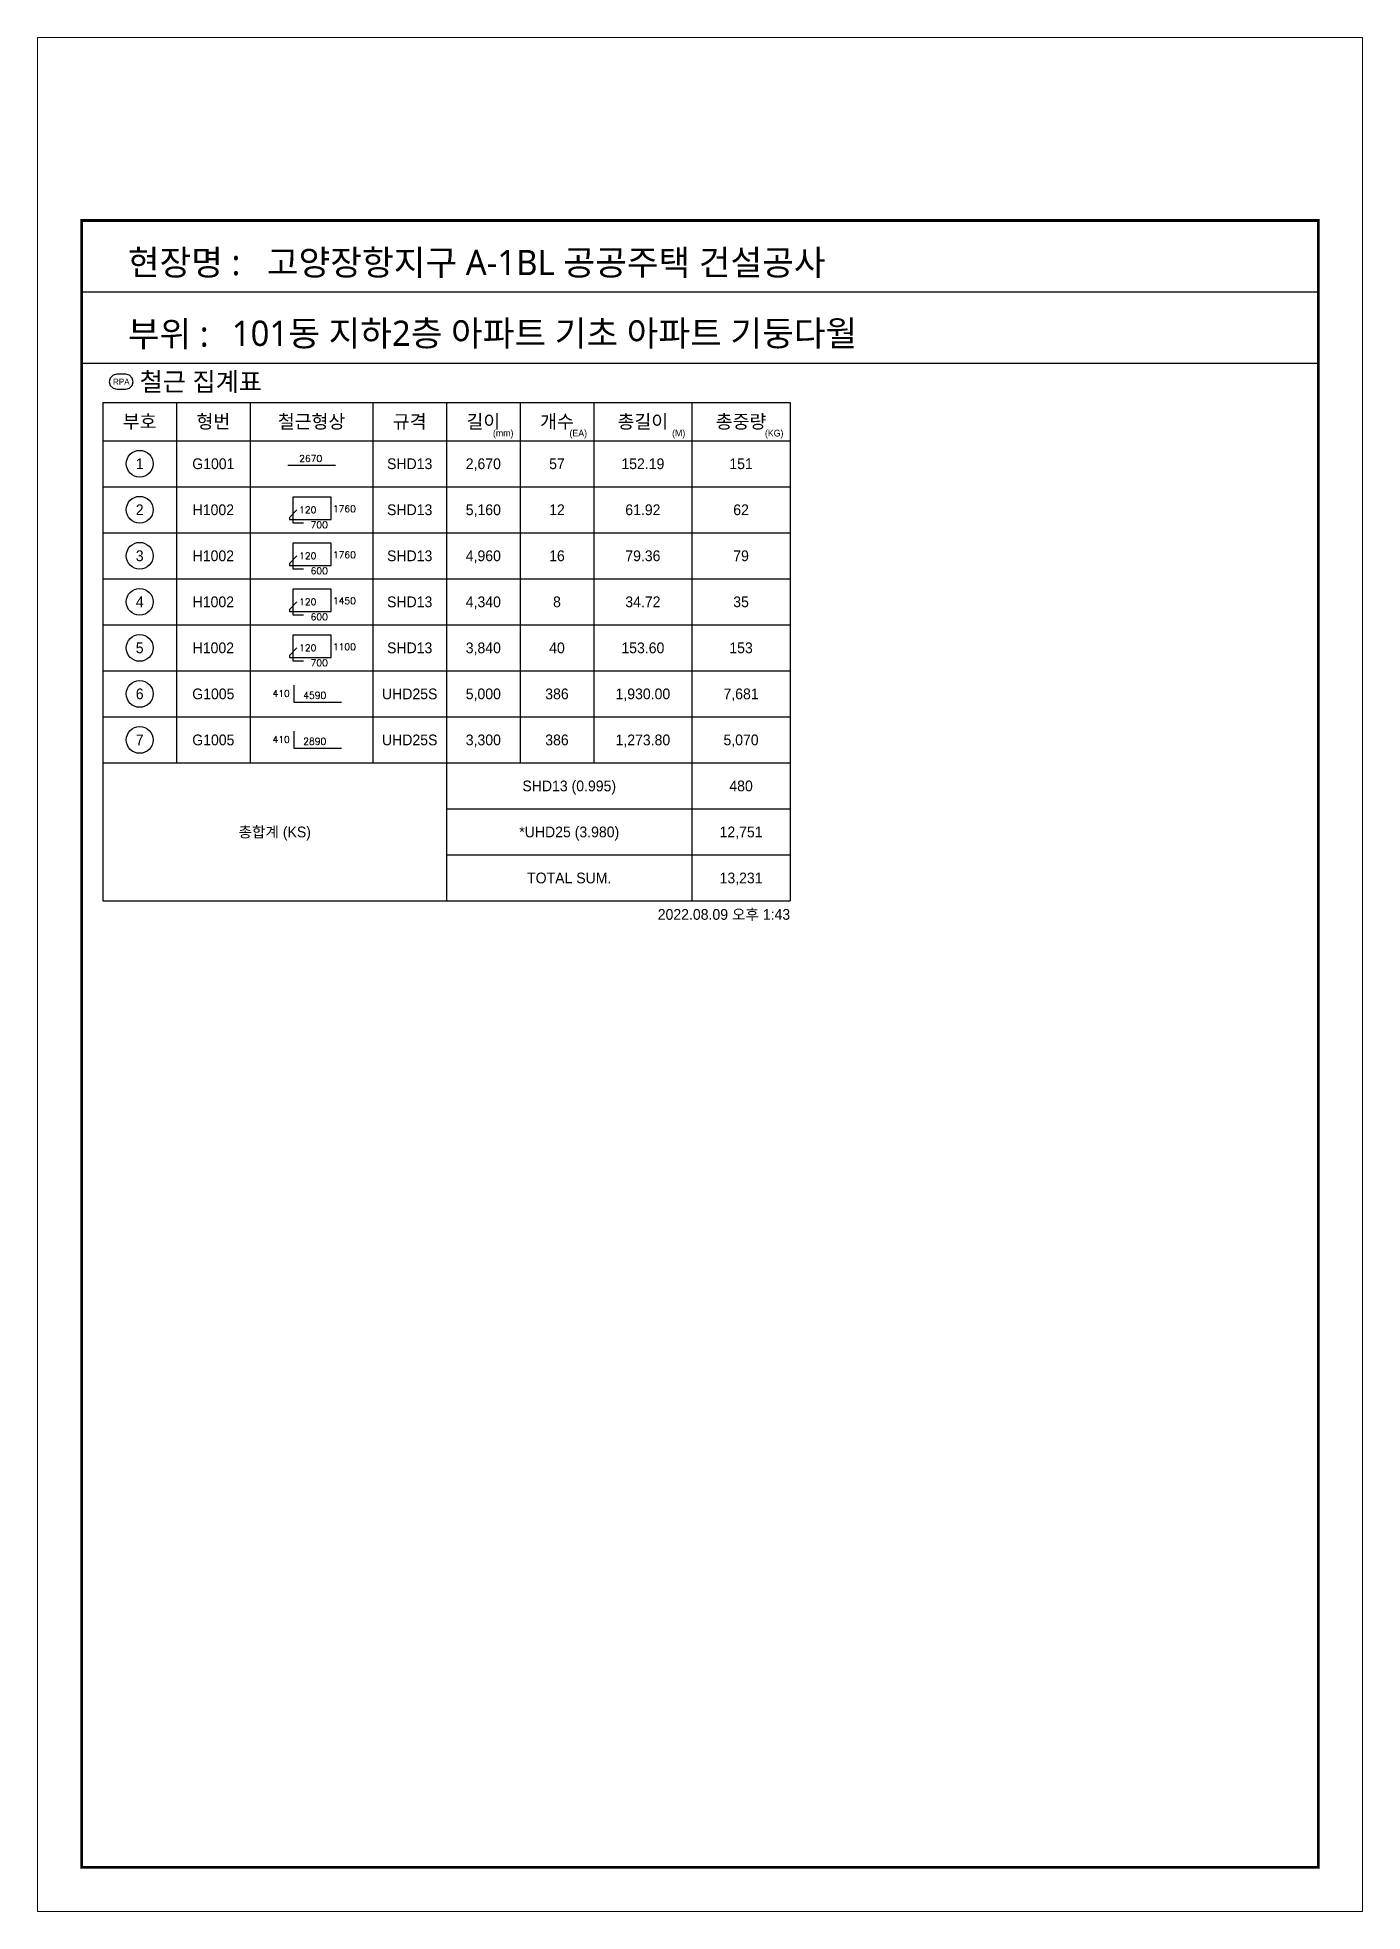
# Model space of a CAD drawing. Header units: millimetres. Extents: x 317501 to 814054, y -400799 to -14117.
# Drawn here: x 523421 to 539751, y -227244 to -204150 of the extents above; entities that cross this region are included whole.
import ezdxf
from ezdxf.enums import TextEntityAlignment as Align

# ---------------------------------------------------------------- set-up
doc = ezdxf.new("R2010")
doc.units = ezdxf.units.MM
doc.header["$LTSCALE"] = 38
for name, color, linetype in [('AMAC-TITLE', 7, 'Continuous'), ('FORM-L', 7, 'Continuous'), ('RP_DIM', 7, 'Continuous'), ('SHOPLINE', 7, 'Continuous'), ('XDIM', 7, 'Continuous')]:
    doc.layers.add(name, color=color, linetype=linetype)
doc.layers.add('TEXT', color=3, linetype='Continuous', lineweight=9)
doc.styles.add('RPWK1', font='Dotum.ttf', dxfattribs={"bigfont": 'whgtxt.shx'})
doc.styles.add('XRebar2', font='Romans.shx')
doc.styles.add('돋움', font='malgun.ttf')

msp = doc.modelspace()

# ---------------------------------------------------------------- texts
at = {"layer": 'AMAC-TITLE', "color": 2, "linetype": 'Continuous', "style": '돋움'}
msp.add_text('101동 지하2층 아파트 기초 아파트 기둥다월', height=311.415, dxfattribs=at).set_placement((525815.6, -207950.5))
at = {"layer": 'RP_DIM', "color": 7, "linetype": 'Continuous', "ltscale": 100, "style": 'RPWK1'}
msp.add_text('철근 집계표', height=226.87, dxfattribs=at).set_placement((524680.7, -208391.3), align=Align.MIDDLE_LEFT)
for s, height, p in [('RPA', 75.62, (524453.8, -208391.3)), ('부호', 165.43, (524680.7, -208882.9)), ('형번', 165.43, (525588.1, -208882.9)), ('철근형상', 165.43, (526798.1, -208882.9)), ('규격', 165.43, (528008.1, -208882.9)), ('길이', 165.43, (528915.6, -208882.9)), ('개수', 165.43, (529823.1, -208882.9)), ('총길이', 165.43, (530881.8, -208882.9)), ('총중량', 165.43, (532091.8, -208882.9)), ('1', 132.3, (524680.7, -209402.8)), ('G1001', 132.34, (525588.1, -209402.8)), ('SHD13', 132.34, (528008.1, -209402.8)), ('2,670', 132.34, (528915.6, -209402.8)), ('57', 132.34, (529823.1, -209402.8)), ('152.19', 132.34, (530881.8, -209402.8)), ('151', 132.34, (532091.8, -209402.8)), ('2', 132.3, (524680.7, -209969.9)), ('H1002', 132.34, (525588.1, -209969.9)), ('SHD13', 132.34, (528008.1, -209969.9)), ('5,160', 132.34, (528915.6, -209969.9)), ('12', 132.34, (529823.1, -209969.9)), ('61.92', 132.34, (530881.8, -209969.9)), ('62', 132.34, (532091.8, -209969.9)), ('3', 132.3, (524680.7, -210537.1)), ('H1002', 132.34, (525588.1, -210537.1)), ('SHD13', 132.34, (528008.1, -210537.1)), ('4,960', 132.34, (528915.6, -210537.1)), ('16', 132.34, (529823.1, -210537.1)), ('79.36', 132.34, (530881.8, -210537.1)), ('79', 132.34, (532091.8, -210537.1)), ('4', 132.3, (524680.7, -211104.3)), ('H1002', 132.34, (525588.1, -211104.3)), ('SHD13', 132.34, (528008.1, -211104.3)), ('4,340', 132.34, (528915.6, -211104.3)), ('8', 132.3, (529823.1, -211104.3)), ('34.72', 132.34, (530881.8, -211104.3)), ('35', 132.34, (532091.8, -211104.3)), ('5', 132.3, (524680.7, -211671.5)), ('H1002', 132.34, (525588.1, -211671.5)), ('SHD13', 132.34, (528008.1, -211671.5)), ('3,840', 132.34, (528915.6, -211671.5)), ('40', 132.34, (529823.1, -211671.5)), ('153.60', 132.34, (530881.8, -211671.5)), ('153', 132.34, (532091.8, -211671.5)), ('6', 132.3, (524680.7, -212238.7)), ('G1005', 132.34, (525588.1, -212238.7)), ('UHD25S', 132.34, (528008.1, -212238.7)), ('5,000', 132.34, (528915.6, -212238.7)), ('386', 132.34, (529823.1, -212238.7)), ('1,930.00', 132.34, (530881.8, -212238.7)), ('7,681', 132.34, (532091.8, -212238.7)), ('7', 132.3, (524680.7, -212805.8)), ('G1005', 132.34, (525588.1, -212805.8)), ('UHD25S', 132.34, (528008.1, -212805.8)), ('3,300', 132.34, (528915.6, -212805.8)), ('386', 132.34, (529823.1, -212805.8)), ('1,273.80', 132.34, (530881.8, -212805.8)), ('5,070', 132.34, (532091.8, -212805.8)), ('SHD13 (0.995)', 132.341, (529974.3, -213373)), ('480', 132.34, (532091.8, -213373)), ('총합계 (KS)', 132.34, (526344.4, -213940.2)), ('*UHD25 (3.980)', 132.341, (529974.3, -213940.2)), ('12,751', 132.34, (532091.8, -213940.2)), ('TOTAL SUM.', 132.34, (529974.3, -214507.4)), ('13,231', 132.34, (532091.8, -214507.4))]:
    msp.add_text(s, height=height, dxfattribs=at).set_placement(p, align=Align.MIDDLE_CENTER)
for s, p in [('(mm)', (529286.6, -209091.6)), ('(EA)', (530194.1, -209091.6)), ('(M)', (531404.1, -209091.6)), ('(KG)', (532614.1, -209091.6))]:
    msp.add_text(s, height=82.71, dxfattribs=at).set_placement(p, align=Align.BOTTOM_RIGHT)
msp.add_text('2022.08.09 오후 1:43', height=132.341, dxfattribs=at).set_placement((532696.8, -214890.2), align=Align.TOP_RIGHT)

# ---------------------------------------------------------------- blocks, each defined once
blk = doc.blocks.new('zsdfhetshts')
blk.add_lwpolyline([(0, 0), (15120, 0), (15120, 21384), (0, 21384)], close=True)
at = {"layer": 'FORM-L', "const_width": 32.6}
blk.add_lwpolyline([(504, 504), (14616, 504), (14616, 19296), (504, 19296)], close=True, dxfattribs=at)
at = {"layer": 'SHOPLINE'}
blk.add_line((504, 18480), (14625, 18480), dxfattribs=at)
blk.add_lwpolyline([(504, 19296), (14616, 19296), (14616, 17664), (504, 17664)], close=True, dxfattribs=at)
at = {"layer": 'AMAC-TITLE', "color": 3, "linetype": 'Continuous', "style": '돋움'}
for s, height, p in [('현장명 :', 288.3, (1031, 18672)), ('고양장항지구 A-1BL 공공주택 건설공사', 288.35, (2618, 18672)), ('부위 :', 288.3, (1031, 17857))]:
    blk.add_text(s, height=height, dxfattribs=at).set_placement(p)
blk = doc.blocks.new('DHS_G1001')
at = {"layer": 'XDIM', "color": 1, "linetype": 'Continuous', "ltscale": 2.91412e-318}
blk.add_lwpolyline([(-768, -45), (780, -45)], dxfattribs=at)
at = {"layer": 'XDIM', "color": 3, "linetype": 'Continuous', "ltscale": 2.91412e-318, "style": 'XRebar2'}
blk.add_attdef('A', text='', height=219, dxfattribs=at).set_placement((-27, -3), align=Align.BOTTOM_CENTER)
blk = doc.blocks.new('DHS_H1002')
at = {"layer": 'XDIM', "color": 1, "linetype": 'Continuous', "ltscale": 2.33129e-317}
blk.add_lwpolyline([(-477, 3), (-720, -249), (-720, -312), (645, -312), (645, 414), (-609, 414), (-609, -426), (-258, -426)], dxfattribs=at)
at = {"layer": 'XDIM', "color": 3, "linetype": 'Continuous', "ltscale": 2.33129e-317, "style": 'XRebar2'}
blk.add_attdef('A', text='', height=219, dxfattribs=at).set_placement((-405, -177), align=Align.BOTTOM_LEFT)
for tag, height, p in [('D', 0.1, (0, 0)), ('E', 0.1, (0, 0)), ('F', 0.1, (0, 0)), ('C', 219, (696, 33))]:
    blk.add_attdef(tag, text='', height=height, dxfattribs=at).set_placement(p, align=Align.MIDDLE_LEFT)
blk.add_attdef('B', text='', height=219, dxfattribs=at).set_placement((-30, -381), align=Align.TOP_LEFT)
blk = doc.blocks.new('DHS_G1005')
at = {"layer": 'XDIM', "color": 1, "linetype": 'Continuous', "ltscale": 2.91412e-318}
blk.add_lwpolyline([(-573, 282), (-573, -267), (975, -267)], dxfattribs=at)
at = {"layer": 'XDIM', "color": 3, "linetype": 'Continuous', "ltscale": 2.91412e-318, "style": 'XRebar2'}
blk.add_attdef('A', text='', height=219, dxfattribs=at).set_placement((-708, -162), align=Align.BOTTOM_RIGHT)
blk.add_attdef('B', text='', height=219, dxfattribs=at).set_placement((105, -222), align=Align.BOTTOM_CENTER)

# ---------------------------------------------------------------- linework, layer by layer
at = {"layer": 'RP_DIM', "color": 253, "linetype": 'Continuous', "ltscale": 100}
for p, q in [((524453.8, -208391.3), (524454.9, -208391.3)), ((524453.8, -208391.3), (524454.9, -208391.3)), ((524453.8, -208391.3), (524454.9, -208391.3)), ((524453.8, -208391.3), (524454.9, -208391.3)), ((524226.9, -208646.5), (532696.8, -208646.5)), ((524226.9, -208646.5), (524226.9, -214791)), ((525134.4, -208646.5), (525134.4, -209119.2)), ((526041.9, -208646.5), (526041.9, -209119.2)), ((527554.4, -208646.5), (527554.4, -209119.2)), ((528461.8, -208646.5), (528461.8, -209119.2)), ((529369.3, -208646.5), (529369.3, -209119.2)), ((530276.8, -208646.5), (530276.8, -209119.2)), ((531486.8, -208646.5), (531486.8, -209119.2)), ((532696.8, -208646.5), (532696.8, -209119.2)), ((532696.8, -208646.5), (532696.8, -214791)), ((524226.9, -209119.2), (532696.8, -209119.2)), ((525134.4, -209119.2), (525134.4, -213089.4)), ((526041.9, -209119.2), (526041.9, -213089.4)), ((527554.4, -209119.2), (527554.4, -213089.4)), ((528461.8, -209119.2), (528461.8, -214791)), ((529369.3, -209119.2), (529369.3, -213089.4)), ((530276.8, -209119.2), (530276.8, -213089.4)), ((531486.8, -209119.2), (531486.8, -214791)), ((524226.9, -209686.4), (532696.8, -209686.4)), ((524226.9, -210253.5), (532696.8, -210253.5)), ((524226.9, -210820.7), (532696.8, -210820.7)), ((524226.9, -211387.9), (532696.8, -211387.9)), ((524226.9, -211955.1), (532696.8, -211955.1)), ((524226.9, -212522.2), (532696.8, -212522.2)), ((524226.9, -213089.4), (532696.8, -213089.4)), ((528461.8, -213656.6), (532696.8, -213656.6)), ((528461.8, -214223.8), (532696.8, -214223.8)), ((524226.9, -214791), (532696.8, -214791))]:
    msp.add_line(p, q, dxfattribs=at)
at = {"layer": 'RP_DIM', "color": 7, "linetype": 'Continuous', "ltscale": 100}
msp.add_lwpolyline([(524397.1, -208482), (524510.5, -208482), (524555.9, -208469.9), (524589.1, -208436.7), (524601.3, -208391.3), (524589.1, -208345.9), (524555.9, -208312.7), (524510.5, -208300.6), (524397.1, -208300.6), (524351.7, -208312.7), (524318.5, -208345.9), (524306.3, -208391.3), (524318.5, -208436.7), (524351.7, -208469.9), (524397.1, -208482)], dxfattribs=at)
for centre in [(524680.7, -209402.8), (524680.7, -209969.9), (524680.7, -210537.1), (524680.7, -211104.3), (524680.7, -211671.5), (524680.7, -212238.7), (524680.7, -212805.8)]:
    msp.add_circle(centre, 165.4, dxfattribs=at)
at = {"layer": 'RP_DIM', "color": 253, "linetype": 'Continuous', "ltscale": 100}
msp.add_solid([(524226.9, -208646.5), (524227, -208646.5), (524226.9, -208646.5)], dxfattribs=at)

# ---------------------------------------------------------------- block references
at = {"layer": 'RP_DIM', "color": 7, "linetype": 'Continuous', "ltscale": 100, "xscale": 0.378118, "yscale": 0.378118, "zscale": 0.378118}
for name, p, values in [('DHS_G1001', (526798.1, -209402.8), {'A': '2670'}), ('DHS_H1002', (526798.1, -209969.9), {'A': '120', 'B': '700', 'C': '1760', 'D': '700', 'E': '1760', 'F': '120'}), ('DHS_H1002', (526798.1, -210537.1), {'A': '120', 'B': '600', 'C': '1760', 'D': '600', 'E': '1760', 'F': '120'}), ('DHS_H1002', (526798.1, -211104.3), {'A': '120', 'B': '600', 'C': '1450', 'D': '600', 'E': '1450', 'F': '120'}), ('DHS_H1002', (526798.1, -211671.5), {'A': '120', 'B': '700', 'C': '1100', 'D': '700', 'E': '1100', 'F': '120'}), ('DHS_G1005', (526798.1, -212238.7), {'A': '410', 'B': '4590'}), ('DHS_G1005', (526798.1, -212805.8), {'A': '410', 'B': '2890'})]:
    msp.add_blockref(name, p, dxfattribs=at).add_auto_attribs(values)
at = {"layer": 'TEXT', "color": 4, "xscale": 1.08, "yscale": 1.08, "zscale": 1.08}
msp.add_blockref('zsdfhetshts', (523420.9, -227244.2), dxfattribs=at)

msp.set_redraw_order([(e.dxf.handle, doc.entitydb.next_handle()) for e in msp.query("TEXT MTEXT ATTDEF DIMENSION ARC_DIMENSION")])  # texts and dimensions are drawn at this point

doc.saveas('drawing.dxf')
